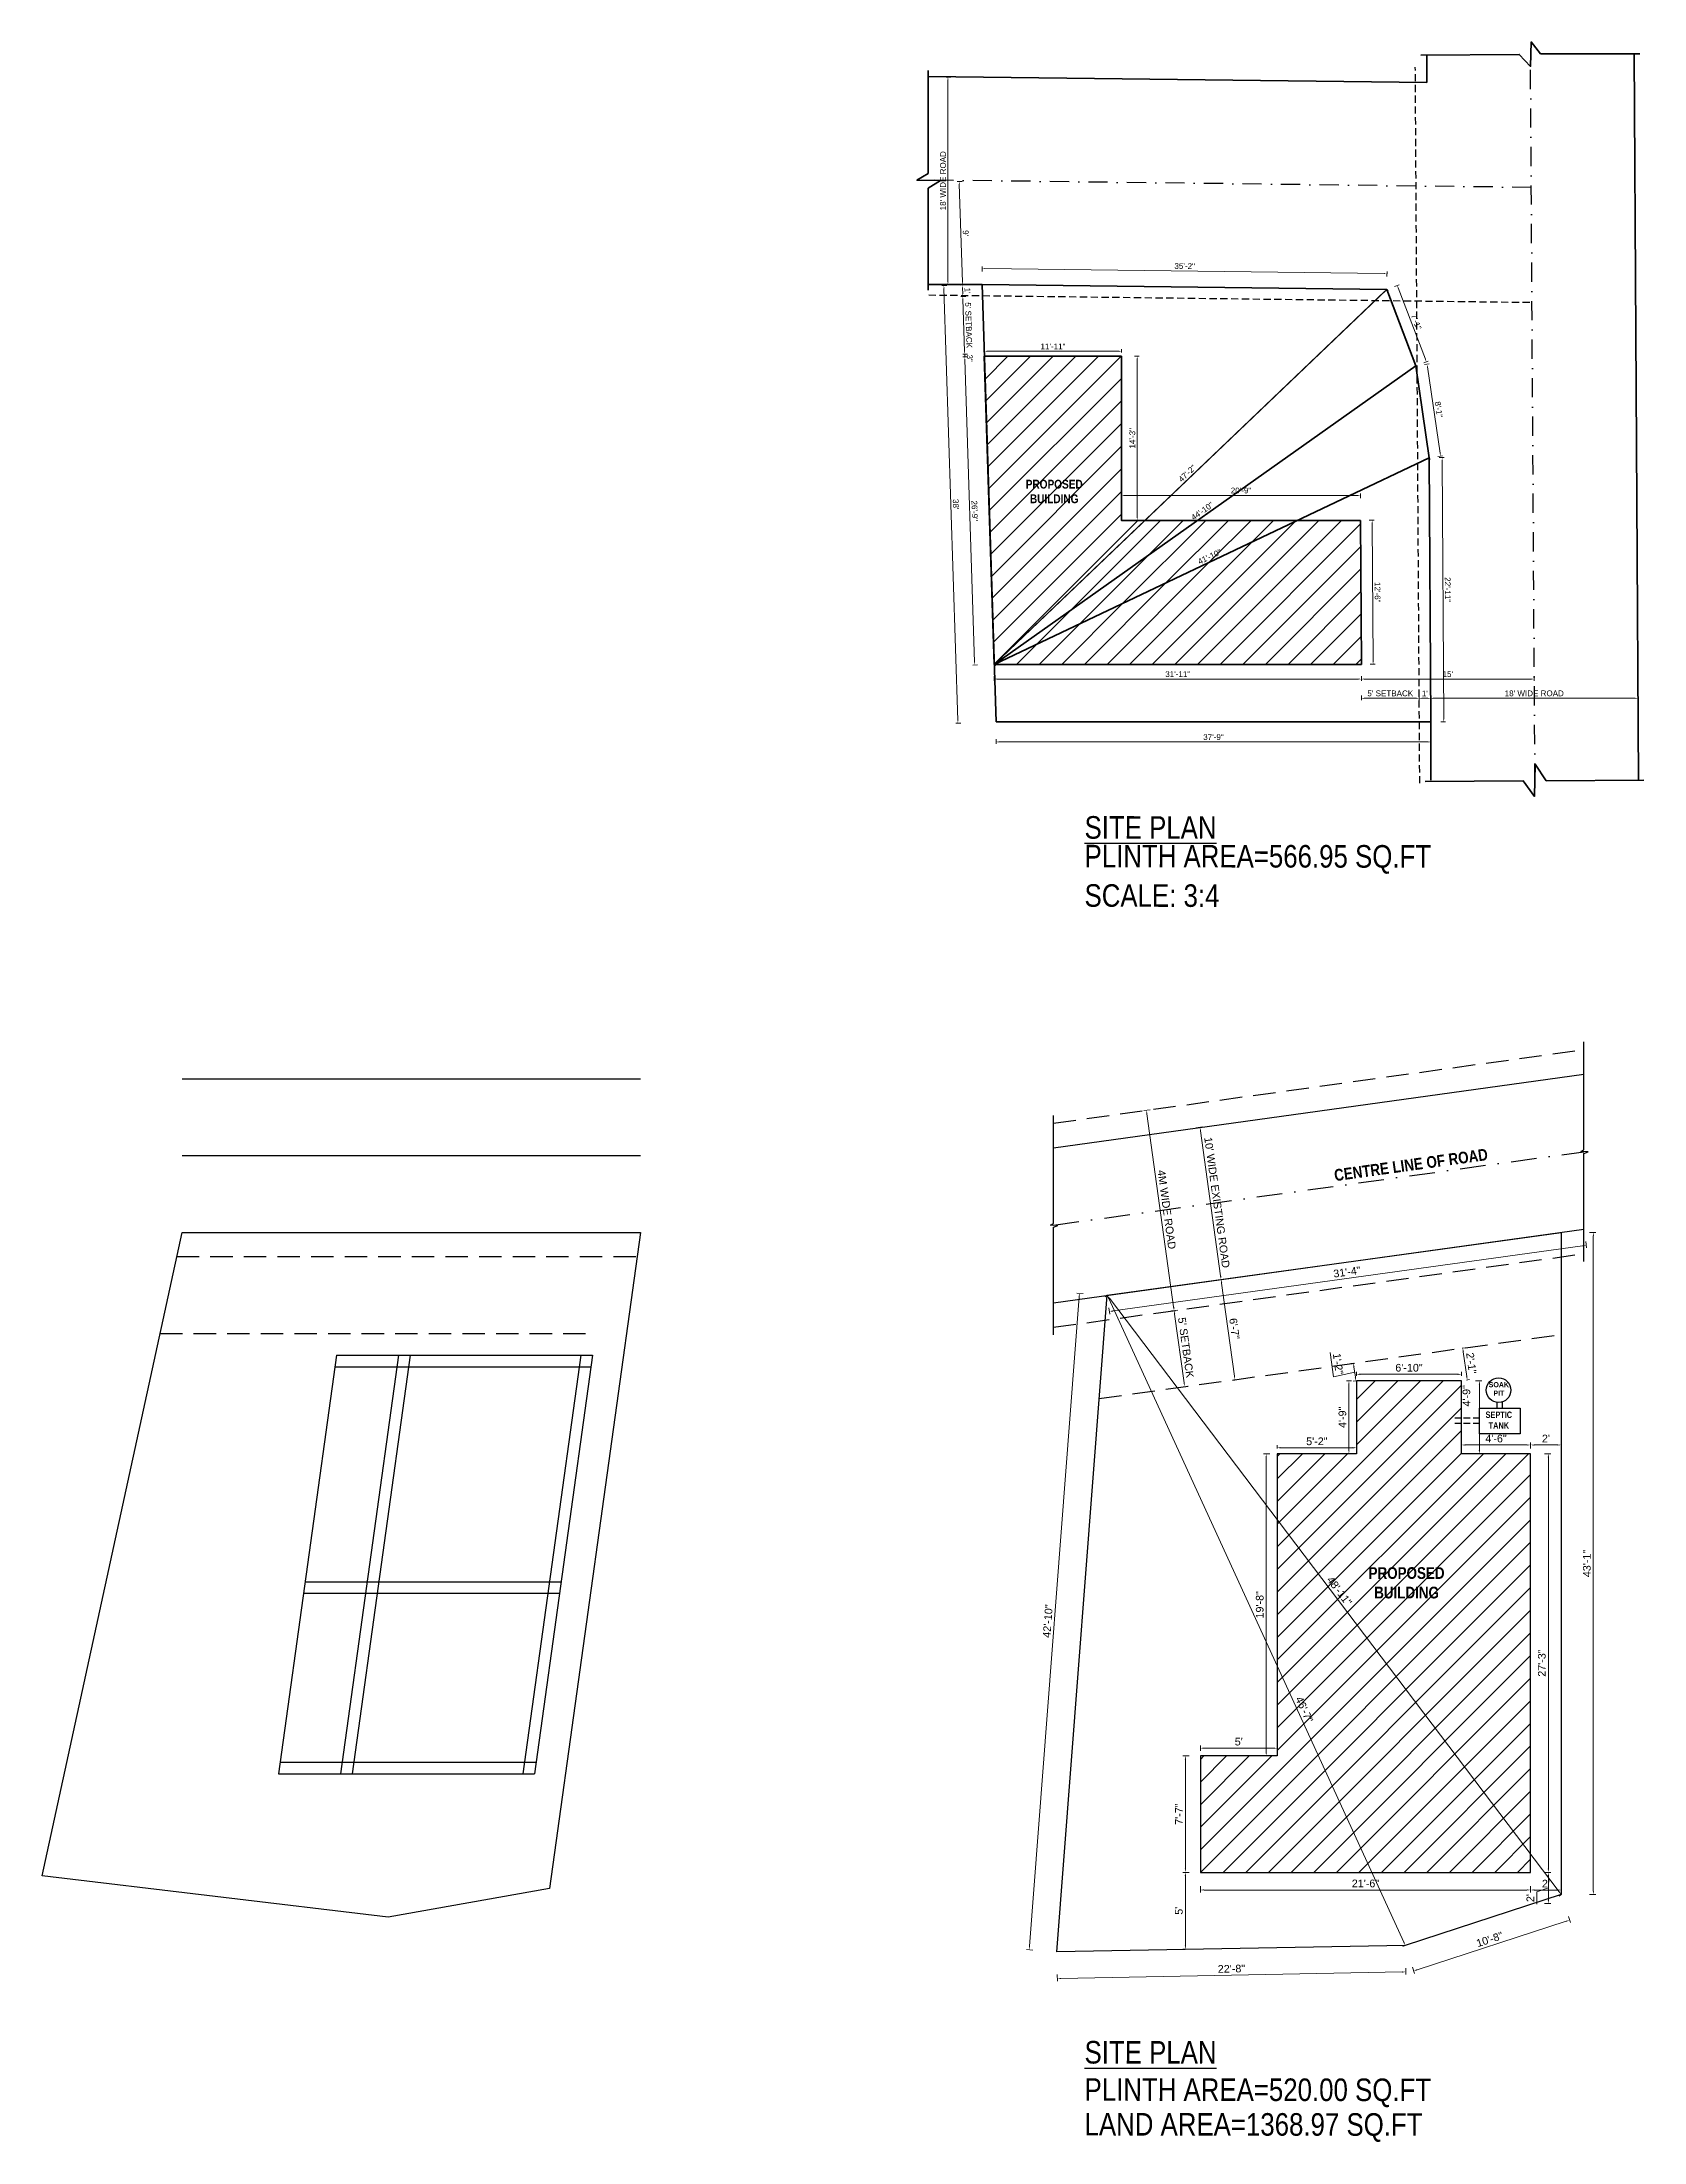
# Model space of a CAD drawing. Header units: inches. Extents: x 0 to 383786, y -45810 to 0.
# Drawn here: x 334384 to 335636, y -42640 to -41000 of the extents above; entities that cross this region are included whole.
import ezdxf

# ---------------------------------------------------------------- set-up
doc = ezdxf.new("R2010")
doc.units = ezdxf.units.IN
doc.header["$LTSCALE"] = 2
doc.header["$MEASUREMENT"] = 0
doc.header["$PDMODE"] = 34
for name, pattern in [('DASHDOT', [1, 0.5, -0.25, 0, -0.25]), ('DASHED2', [0.375, 0.25, -0.125]), ('HIDDEN', [0.375, 0.25, -0.125])]:
    doc.linetypes.add(name, pattern=pattern)
doc.layers.get('0').update_dxf_attribs({"linetype": 'CONTINUOUS'})
doc.layers.get('DEFPOINTS').update_dxf_attribs({"color": 141, "linetype": 'CONTINUOUS'})
for name, color, linetype, lineweight in [('door', 20, 'CONTINUOUS', 35), ('steps', 253, 'CONTINUOUS', 20), ('WALL - A', 1, 'CONTINUOUS', 40)]:
    doc.layers.add(name, color=color, linetype=linetype, lineweight=lineweight)
doc.layers.add('plan wall', color=7, linetype='CONTINUOUS')
doc.styles.add('Lettring Text', font='arial.ttf')
doc.styles.get("Standard").update_dxf_attribs({"font": 'ARIALN.TTF'})
doc.dimstyles.new('Copy of Standard', dxfattribs={"dimtxt": 6, "dimasz": 2.875, "dimexe": 2, "dimexo": 4, "dimgap": 2, "dimtad": 1, "dimdec": 0, "dimrnd": 1, "dimzin": 0, "dimdsep": 46, "dimlunit": 4, "dimtxsty": 'Lettring Text', "dimcen": 0.1, "dimclrd": 7, "dimclre": 7, "dimclrt": 7, "dimazin": 0, "dimtfac": 0.645, "dimtdec": 0, "dimtmove": 1, "dimatfit": 0, "dimfxl": 3, "dimfxlon": 1, "dimtfillclr": 256, "dimtolj": 1, "dimtzin": 0, "dimlwd": -1, "dimlwe": -1, "dimarcsym": 2})
pattern_1 = [(45, (-19399.674, 1239.334), (-8.83883476, 8.83883476), [])]

msp = doc.modelspace()

# ---------------------------------------------------------------- texts
at = {"layer": 'plan wall', "ltscale": 3, "attachment_point": 7, "rotation": 359.9411}
for s, insert, char_height in [('{\\LSITE PLAN}', (335198.4, -41622.4), 17.612), ('PLINTH AREA=566.95 SQ.FT', (335198.4, -41649.4), 17.612), ('SCALE: 3:4', (335198.4, -41675.6), 17.61), ('{\\LSITE PLAN}', (335198.4, -42579.3), 17.612), ('PLINTH AREA=520.00 SQ.FT', (335198.4, -42613), 17.612), ('LAND AREA=1368.97 SQ.FT', (335198.4, -42640.1), 17.612)]:
    msp.add_mtext(s, dxfattribs=dict(at, insert=insert, char_height=char_height))
at = {"layer": 'steps', "color": 7, "ltscale": 0.3, "insert": (335452.8, -41872.4), "char_height": 9.142, "width": 169.636, "attachment_point": 2, "rotation": 7.8953}
msp.add_mtext('{\\fTechnic|b1|i0|c2|p2;CENTRE LINE OF ROAD}', dxfattribs=at)
at = {"layer": 'steps', "color": 7, "ltscale": 0.3, "attachment_point": 2}
for s, width, insert, char_height in [('{\\fTechnic|b1|i0|c2|p2;SOAK PIT}', 12.407, (335522.1, -42046.7), 4), ('{\\fTechnic|b1|i0|c2|p2;SEPTIC TANK}', 31.497, (335522.1, -42069.7), 5)]:
    msp.add_mtext_dynamic_manual_height_columns(s, width=width, gutter_width=30, heights=[0], dxfattribs=dict(at, insert=insert, char_height=char_height))
at = {"layer": 'steps', "color": 7, "ltscale": 0.3, "insert": (335450, -42191.3), "char_height": 9.142, "width": 72.178, "attachment_point": 2}
msp.add_mtext('{\\fTechnic|b1|i0|c2|p2;PROPOSED BUILDING}', dxfattribs=at)

# ---------------------------------------------------------------- blocks, each defined once
blk = doc.blocks.new('*D422')
at = {"layer": 'DEFPOINTS', "color": 0, "ltscale": 0.5, "transparency": 16777216}
for p in [(354345.8, -42282.9), (354345.6, -42299.4), (354767.3, -42304.6)]:
    blk.add_point(p, dxfattribs=at)
at = {"layer": 'steps', "color": 7, "ltscale": 0.5, "transparency": 16777216}
for p, q in [((354345.7, -42285.9), (354345.8, -42280.9)), ((354764.6, -42288), (354348.6, -42283)), ((354767.4, -42291.1), (354767.5, -42286.1))]:
    blk.add_line(p, q, dxfattribs=at)
for points in [[(354348.6, -42282.5), (354348.6, -42283.4), (354345.8, -42282.9)], [(354764.6, -42287.6), (354764.6, -42288.5), (354767.5, -42288.1)]]:
    blk.add_solid(points, dxfattribs=at)
at = {"layer": 'steps', "color": 7, "ltscale": 0.5, "transparency": 16777216, "insert": (354556.7, -42280.4), "char_height": 6, "attachment_point": 5, "rotation": 359.2977, "style": 'Lettring Text'}
blk.add_mtext('\\A1;35\'-2"', dxfattribs=at)
blk = doc.blocks.new('*D423')
at = {"layer": 'DEFPOINTS', "color": 0, "ltscale": 0.5, "transparency": 16777216}
for p in [(354345.6, -42299.4), (354320.5, -42756.4), (354360.2, -42755.2)]:
    blk.add_point(p, dxfattribs=at)
at = {"layer": 'steps', "color": 7, "ltscale": 0.5, "transparency": 16777216}
for p, q in [((354308.9, -42300.6), (354303.9, -42300.7)), ((354306, -42303.5), (354320.4, -42753.6)), ((354323.5, -42756.3), (354318.5, -42756.5))]:
    blk.add_line(p, q, dxfattribs=at)
for points in [[(354306.5, -42303.5), (354305.5, -42303.6), (354305.9, -42300.7)], [(354320.9, -42753.6), (354320, -42753.6), (354320.5, -42756.4)]]:
    blk.add_solid(points, dxfattribs=at)
at = {"layer": 'steps', "color": 7, "ltscale": 0.5, "transparency": 16777216, "insert": (354318.3, -42528.4), "char_height": 6, "attachment_point": 5, "rotation": 271.8384, "style": 'Lettring Text'}
blk.add_mtext("\\A1;38'", dxfattribs=at)
blk = doc.blocks.new('*D424')
at = {"layer": 'DEFPOINTS', "color": 0, "ltscale": 0.5, "transparency": 16777216}
for p in [(354327.6, -42374.8), (354348, -42374.2), (354358.3, -42695.2)]:
    blk.add_point(p, dxfattribs=at)
at = {"layer": 'steps', "color": 7, "ltscale": 0.5, "transparency": 16777216}
for p, q in [((354330.6, -42374.7), (354325.6, -42374.9)), ((354337.9, -42692.9), (354327.7, -42377.7)), ((354340.9, -42695.7), (354336, -42695.9))]:
    blk.add_line(p, q, dxfattribs=at)
for points in [[(354328.2, -42377.7), (354327.3, -42377.7), (354327.6, -42374.8)], [(354338.3, -42692.9), (354337.4, -42693), (354337.9, -42695.8)]]:
    blk.add_solid(points, dxfattribs=at)
at = {"layer": 'steps', "color": 7, "ltscale": 0.5, "transparency": 16777216, "insert": (354337.9, -42535.2), "char_height": 6, "attachment_point": 5, "rotation": 271.8384, "style": 'Lettring Text'}
blk.add_mtext('\\A1;26\'-9"', dxfattribs=at)
blk = doc.blocks.new('*D425')
at = {"layer": 'DEFPOINTS', "color": 0, "ltscale": 0.5, "transparency": 16777216}
for p in [(354490.8, -42369), (354348.2, -42380.2), (354490.8, -42374.2)]:
    blk.add_point(p, dxfattribs=at)
at = {"layer": 'steps', "color": 7, "ltscale": 0.5, "transparency": 16777216}
for p, q in [((354348.2, -42372), (354348.2, -42367)), ((354351, -42369), (354488, -42369)), ((354490.8, -42370.2), (354490.8, -42367))]:
    blk.add_line(p, q, dxfattribs=at)
for points in [[(354351, -42368.5), (354351, -42369.5), (354348.2, -42369)], [(354488, -42368.5), (354488, -42369.5), (354490.8, -42369)]]:
    blk.add_solid(points, dxfattribs=at)
at = {"layer": 'steps', "color": 7, "ltscale": 0.5, "transparency": 16777216, "insert": (354419.5, -42364), "char_height": 6, "attachment_point": 5, "style": 'Lettring Text'}
blk.add_mtext('\\A1;11\'-11"', dxfattribs=at)
blk = doc.blocks.new('*D426')
at = {"layer": 'DEFPOINTS', "color": 0, "ltscale": 0.5, "transparency": 16777216}
for p in [(354490.8, -42374.2), (354507.3, -42374.2), (354490.8, -42545.2)]:
    blk.add_point(p, dxfattribs=at)
at = {"layer": 'steps', "color": 7, "ltscale": 0.5, "transparency": 16777216}
for p, q in [((354504.3, -42374.2), (354509.3, -42374.2)), ((354507.3, -42542.3), (354507.3, -42377)), ((354504.3, -42545.2), (354509.3, -42545.2))]:
    blk.add_line(p, q, dxfattribs=at)
for points in [[(354506.8, -42377), (354507.7, -42377), (354507.3, -42374.2)], [(354506.8, -42542.3), (354507.7, -42542.3), (354507.3, -42545.2)]]:
    blk.add_solid(points, dxfattribs=at)
at = {"layer": 'steps', "color": 7, "ltscale": 0.5, "transparency": 16777216, "insert": (354502.2, -42459.7), "char_height": 6, "attachment_point": 5, "rotation": 90, "style": 'Lettring Text'}
blk.add_mtext('\\A1;14\'-3"', dxfattribs=at)
blk = doc.blocks.new('*D427')
at = {"layer": 'DEFPOINTS', "color": 0, "ltscale": 0.5, "transparency": 16777216}
for p in [(354739.9, -42519.2), (354490.8, -42545.2), (354739.9, -42545.2)]:
    blk.add_point(p, dxfattribs=at)
at = {"layer": 'steps', "color": 7, "ltscale": 0.5, "transparency": 16777216}
for p, q in [((354490.8, -42522.2), (354490.8, -42517.2)), ((354493.7, -42519.2), (354737, -42519.2)), ((354739.9, -42522.2), (354739.9, -42517.2))]:
    blk.add_line(p, q, dxfattribs=at)
for points in [[(354493.7, -42518.7), (354493.7, -42519.7), (354490.8, -42519.2)], [(354737, -42518.7), (354737, -42519.7), (354739.9, -42519.2)]]:
    blk.add_solid(points, dxfattribs=at)
at = {"layer": 'steps', "color": 7, "ltscale": 0.5, "transparency": 16777216, "insert": (354615.4, -42514.1), "char_height": 6, "attachment_point": 5, "style": 'Lettring Text'}
blk.add_mtext('\\A1;20\'-9"', dxfattribs=at)
blk = doc.blocks.new('*D428')
at = {"layer": 'DEFPOINTS', "color": 0, "ltscale": 0.5, "transparency": 16777216}
for p in [(354739.9, -42545.2), (354752, -42545.1), (354740.8, -42695.2)]:
    blk.add_point(p, dxfattribs=at)
at = {"layer": 'steps', "color": 7, "ltscale": 0.5, "transparency": 16777216}
for p, q in [((354749, -42545.1), (354754, -42545.1)), ((354753, -42692.2), (354752.1, -42548)), ((354750, -42695.1), (354755, -42695.1))]:
    blk.add_line(p, q, dxfattribs=at)
for points in [[(354752.5, -42548), (354751.6, -42548), (354752, -42545.1)], [(354753.5, -42692.2), (354752.5, -42692.2), (354753, -42695.1)]]:
    blk.add_solid(points, dxfattribs=at)
at = {"layer": 'steps', "color": 7, "ltscale": 0.5, "transparency": 16777216, "insert": (354757.6, -42620.1), "char_height": 6, "attachment_point": 5, "rotation": 270.3669, "style": 'Lettring Text'}
blk.add_mtext('\\A1;12\'-6"', dxfattribs=at)
blk = doc.blocks.new('*D429')
at = {"layer": 'DEFPOINTS', "color": 0, "ltscale": 0.5, "transparency": 16777216}
for p in [(354358.3, -42695.2), (354740.8, -42695.2), (354740.8, -42710.5)]:
    blk.add_point(p, dxfattribs=at)
at = {"layer": 'steps', "color": 7, "ltscale": 0.5, "transparency": 16777216}
for p, q in [((354358.3, -42707.5), (354358.3, -42712.5)), ((354361.1, -42710.5), (354737.9, -42710.5)), ((354740.8, -42707.5), (354740.8, -42712.5))]:
    blk.add_line(p, q, dxfattribs=at)
for points in [[(354361.1, -42710), (354361.1, -42710.9), (354358.3, -42710.5)], [(354737.9, -42710), (354737.9, -42710.9), (354740.8, -42710.5)]]:
    blk.add_solid(points, dxfattribs=at)
at = {"layer": 'steps', "color": 7, "ltscale": 0.5, "transparency": 16777216, "insert": (354549.5, -42705.4), "char_height": 6, "attachment_point": 5, "style": 'Lettring Text'}
blk.add_mtext('\\A1;31\'-11"', dxfattribs=at)
blk = doc.blocks.new('*D406')
at = {"layer": 'DEFPOINTS', "color": 0, "ltscale": 0.5, "transparency": 16777216}
for p in [(354360.2, -42755.2), (354813.2, -42755.2), (354813.2, -42776)]:
    blk.add_point(p, dxfattribs=at)
at = {"layer": 'steps', "color": 7, "ltscale": 0.5, "transparency": 16777216}
for p, q in [((354360.2, -42773), (354360.2, -42778)), ((354363.1, -42776), (354810.3, -42776)), ((354813.2, -42773), (354813.2, -42778))]:
    blk.add_line(p, q, dxfattribs=at)
for points in [[(354363.1, -42775.5), (354363.1, -42776.5), (354360.2, -42776)], [(354810.3, -42775.5), (354810.3, -42776.5), (354813.2, -42776)]]:
    blk.add_solid(points, dxfattribs=at)
at = {"layer": 'steps', "color": 7, "ltscale": 0.5, "transparency": 16777216, "insert": (354586.7, -42771), "char_height": 6, "attachment_point": 5, "style": 'Lettring Text'}
blk.add_mtext('\\A1;37\'-9"', dxfattribs=at)
blk = doc.blocks.new('*D407')
at = {"layer": 'DEFPOINTS', "color": 0, "ltscale": 0.5, "transparency": 16777216}
for p in [(354767.3, -42304.6), (354778.1, -42300.4), (354797.6, -42384.1)]:
    blk.add_point(p, dxfattribs=at)
at = {"layer": 'steps', "color": 7, "ltscale": 0.5, "transparency": 16777216}
for p, q in [((354775.3, -42301.5), (354780, -42299.7)), ((354807.5, -42377.3), (354779.1, -42303.1)), ((354805.7, -42381.1), (354810.4, -42379.3))]:
    blk.add_line(p, q, dxfattribs=at)
for points in [[(354779.6, -42302.9), (354778.7, -42303.3), (354778.1, -42300.4)], [(354807.9, -42377.1), (354807, -42377.5), (354808.5, -42380)]]:
    blk.add_solid(points, dxfattribs=at)
at = {"layer": 'steps', "color": 7, "ltscale": 0.5, "transparency": 16777216, "insert": (354798, -42338.4), "char_height": 6, "attachment_point": 5, "rotation": 290.9023, "style": 'Lettring Text'}
blk.add_mtext('\\A1;7\'-1"', dxfattribs=at)
blk = doc.blocks.new('*D408')
at = {"layer": 'DEFPOINTS', "color": 0, "ltscale": 0.5, "transparency": 16777216}
for p in [(354797.6, -42384.1), (354809.4, -42382.4), (354811.5, -42479.9)]:
    blk.add_point(p, dxfattribs=at)
at = {"layer": 'steps', "color": 7, "ltscale": 0.5, "transparency": 16777216}
for p, q in [((354806.5, -42382.9), (354811.4, -42382.1)), ((354822.9, -42475.3), (354809.8, -42385.3)), ((354820.3, -42478.6), (354825.3, -42477.9))]:
    blk.add_line(p, q, dxfattribs=at)
for points in [[(354810.3, -42385.2), (354809.4, -42385.3), (354809.4, -42382.4)], [(354823.4, -42475.3), (354822.4, -42475.4), (354823.3, -42478.2)]]:
    blk.add_solid(points, dxfattribs=at)
at = {"layer": 'steps', "color": 7, "ltscale": 0.5, "transparency": 16777216, "insert": (354821.4, -42429.6), "char_height": 6, "attachment_point": 5, "rotation": 278.2354, "style": 'Lettring Text'}
blk.add_mtext('\\A1;8\'-1"', dxfattribs=at)
blk = doc.blocks.new('*D409')
at = {"layer": 'DEFPOINTS', "color": 0, "ltscale": 0.5, "transparency": 16777216}
for p in [(354811.5, -42479.9), (354824.9, -42479.8), (354813.2, -42755.2)]:
    blk.add_point(p, dxfattribs=at)
at = {"layer": 'steps', "color": 7, "ltscale": 0.5, "transparency": 16777216}
for p, q in [((354821.9, -42479.8), (354826.9, -42479.8)), ((354826.6, -42752.2), (354824.9, -42482.7)), ((354823.6, -42755.1), (354828.6, -42755.1))]:
    blk.add_line(p, q, dxfattribs=at)
for points in [[(354825.4, -42482.7), (354824.5, -42482.7), (354824.9, -42479.8)], [(354827.1, -42752.2), (354826.1, -42752.2), (354826.6, -42755.1)]]:
    blk.add_solid(points, dxfattribs=at)
at = {"layer": 'steps', "color": 7, "ltscale": 0.5, "transparency": 16777216, "insert": (354830.8, -42617.4), "char_height": 6, "attachment_point": 5, "rotation": 270.3528, "style": 'Lettring Text'}
blk.add_mtext('\\A1;22\'-11"', dxfattribs=at)
blk = doc.blocks.new('*D410')
at = {"layer": 'DEFPOINTS', "color": 0, "ltscale": 0.5, "transparency": 16777216}
for p in [(354740.8, -42695.2), (354920.8, -42694.1), (354920.8, -42710.5)]:
    blk.add_point(p, dxfattribs=at)
at = {"layer": 'steps', "color": 7, "ltscale": 0.5, "transparency": 16777216}
for p, q in [((354740.8, -42707.5), (354740.8, -42712.5)), ((354743.7, -42710.5), (354917.9, -42710.5)), ((354920.8, -42707.5), (354920.8, -42712.5))]:
    blk.add_line(p, q, dxfattribs=at)
for points in [[(354743.7, -42710), (354743.7, -42710.9), (354740.8, -42710.5)], [(354917.9, -42710), (354917.9, -42710.9), (354920.8, -42710.5)]]:
    blk.add_solid(points, dxfattribs=at)
at = {"layer": 'steps', "color": 7, "ltscale": 0.5, "transparency": 16777216, "insert": (354830.8, -42705.4), "char_height": 6, "attachment_point": 5, "style": 'Lettring Text'}
blk.add_mtext("\\A1;15'", dxfattribs=at)
blk = doc.blocks.new('*D411')
at = {"layer": 'DEFPOINTS', "color": 0, "ltscale": 0.5, "transparency": 16777216}
for p in [(354812.9, -42710), (355028.9, -42708.7), (355028.9, -42730.5)]:
    blk.add_point(p, dxfattribs=at)
at = {"layer": 'steps', "color": 7, "ltscale": 0.5, "transparency": 16777216}
for p, q in [((354812.9, -42727.5), (354812.9, -42732.5)), ((354815.8, -42730.5), (355026, -42730.5)), ((355028.9, -42727.5), (355028.9, -42732.5))]:
    blk.add_line(p, q, dxfattribs=at)
for points in [[(354815.8, -42730), (354815.8, -42731), (354812.9, -42730.5)], [(355026, -42730), (355026, -42731), (355028.9, -42730.5)]]:
    blk.add_solid(points, dxfattribs=at)
at = {"layer": 'steps', "color": 7, "ltscale": 0.5, "transparency": 16777216, "insert": (354920.9, -42725.4), "char_height": 6, "attachment_point": 5, "style": 'Lettring Text'}
blk.add_mtext("\\A1;18' WIDE ROAD", dxfattribs=at)
blk = doc.blocks.new('*D412')
at = {"layer": 'DEFPOINTS', "color": 0, "ltscale": 0.5, "transparency": 16777216}
for p in [(354740.8, -42695.2), (354800.9, -42710.5), (354740.8, -42730.5)]:
    blk.add_point(p, dxfattribs=at)
at = {"layer": 'steps', "color": 7, "ltscale": 0.5, "transparency": 16777216}
for p, q in [((354740.8, -42727.5), (354740.8, -42732.5)), ((354798, -42730.5), (354743.7, -42730.5)), ((354800.9, -42727.5), (354800.9, -42732.5))]:
    blk.add_line(p, q, dxfattribs=at)
for points in [[(354743.7, -42730), (354743.7, -42731), (354740.8, -42730.5)], [(354798, -42730), (354798, -42731), (354800.9, -42730.5)]]:
    blk.add_solid(points, dxfattribs=at)
at = {"layer": 'steps', "color": 7, "ltscale": 0.5, "transparency": 16777216, "insert": (354770.9, -42725.4), "char_height": 6, "attachment_point": 5, "style": 'Lettring Text'}
blk.add_mtext("\\A1;5' SETBACK", dxfattribs=at)
blk = doc.blocks.new('*D413')
at = {"layer": 'DEFPOINTS', "color": 0, "ltscale": 0.5, "transparency": 16777216}
for p in [(354800.9, -42710.5), (354812.9, -42730.5), (354812.9, -42730.5)]:
    blk.add_point(p, dxfattribs=at)
at = {"layer": 'steps', "color": 7, "ltscale": 0.5, "transparency": 16777216}
for p, q in [((354800.9, -42727.5), (354800.9, -42732.5)), ((354803.8, -42730.5), (354810, -42730.5)), ((354812.9, -42730.5), (354812.9, -42728.5))]:
    blk.add_line(p, q, dxfattribs=at)
for points in [[(354803.8, -42730), (354803.8, -42731), (354800.9, -42730.5)], [(354810, -42730), (354810, -42731), (354812.9, -42730.5)]]:
    blk.add_solid(points, dxfattribs=at)
at = {"layer": 'steps', "color": 7, "ltscale": 0.5, "transparency": 16777216, "insert": (354806.9, -42725.5), "char_height": 6, "attachment_point": 5, "style": 'Lettring Text'}
blk.add_mtext("\\A1;1'", dxfattribs=at)
blk = doc.blocks.new('*D414')
at = {"layer": 'DEFPOINTS', "color": 0, "ltscale": 0.5, "transparency": 16777216}
for p in [(354310.1, -42083.4), (354348.2, -42083.4), (354345.6, -42299.4)]:
    blk.add_point(p, dxfattribs=at)
at = {"layer": 'steps', "color": 7, "ltscale": 0.5, "transparency": 16777216}
for p, q in [((354313.1, -42083.4), (354308.1, -42083.4)), ((354310.1, -42296.5), (354310.1, -42086.3)), ((354313.1, -42299.4), (354308.1, -42299.4))]:
    blk.add_line(p, q, dxfattribs=at)
for points in [[(354309.6, -42086.3), (354310.6, -42086.3), (354310.1, -42083.4)], [(354309.6, -42296.5), (354310.6, -42296.5), (354310.1, -42299.4)]]:
    blk.add_solid(points, dxfattribs=at)
at = {"layer": 'steps', "color": 7, "ltscale": 0.5, "transparency": 16777216, "insert": (354305, -42191.4), "char_height": 6, "attachment_point": 5, "rotation": 90, "style": 'Lettring Text'}
blk.add_mtext("\\A1;18' WIDE ROAD", dxfattribs=at)
blk = doc.blocks.new('*D415')
at = {"layer": 'DEFPOINTS', "color": 0, "ltscale": 0.5, "transparency": 16777216}
for p in [(354325.6, -42312.1), (354345.9, -42311.4), (354347.9, -42371.4)]:
    blk.add_point(p, dxfattribs=at)
at = {"layer": 'steps', "color": 7, "ltscale": 0.5, "transparency": 16777216}
for p, q in [((354328.6, -42312), (354323.6, -42312.1)), ((354327.5, -42369.2), (354325.7, -42314.9)), ((354330.6, -42372), (354325.6, -42372.2))]:
    blk.add_line(p, q, dxfattribs=at)
for points in [[(354326.2, -42314.9), (354325.2, -42314.9), (354325.6, -42312.1)], [(354327.9, -42369.2), (354327, -42369.2), (354327.6, -42372.1)]]:
    blk.add_solid(points, dxfattribs=at)
at = {"layer": 'steps', "color": 7, "ltscale": 0.5, "transparency": 16777216, "insert": (354331.7, -42341.9), "char_height": 6, "attachment_point": 5, "rotation": 271.8384, "style": 'Lettring Text'}
blk.add_mtext("\\A1;5' SETBACK", dxfattribs=at)
blk = doc.blocks.new('*D416')
at = {"layer": 'DEFPOINTS', "color": 0, "ltscale": 0.5, "transparency": 16777216}
for p in [(354325.2, -42300.1), (354345.6, -42299.4), (354345.9, -42311.4)]:
    blk.add_point(p, dxfattribs=at)
at = {"layer": 'steps', "color": 7, "ltscale": 0.5, "transparency": 16777216}
for p, q in [((354328.2, -42300), (354323.2, -42300.1)), ((354325.5, -42309.2), (354325.3, -42302.9)), ((354328.6, -42312), (354323.6, -42312.1))]:
    blk.add_line(p, q, dxfattribs=at)
for points in [[(354325.8, -42302.9), (354324.9, -42302.9), (354325.2, -42300.1)], [(354326, -42309.2), (354325.1, -42309.2), (354325.6, -42312.1)]]:
    blk.add_solid(points, dxfattribs=at)
at = {"layer": 'steps', "color": 7, "ltscale": 0.5, "transparency": 16777216, "insert": (354330.4, -42305.9), "char_height": 6, "attachment_point": 5, "rotation": 271.8384, "style": 'Lettring Text'}
blk.add_mtext("\\A1;1'", dxfattribs=at)
blk = doc.blocks.new('*D417')
at = {"layer": 'DEFPOINTS', "color": 0, "ltscale": 0.5, "transparency": 16777216}
for p in [(354327.6, -42372.1), (354347.9, -42371.4), (354348, -42374.2)]:
    blk.add_point(p, dxfattribs=at)
at = {"layer": 'steps', "color": 7, "ltscale": 0.5, "transparency": 16777216}
for p, q in [((354327.5, -42369.2), (354327.4, -42366.3)), ((354330.6, -42372), (354325.6, -42372.2)), ((354330.6, -42374.7), (354325.6, -42374.9)), ((354327.6, -42374.8), (354327.6, -42372.1)), ((354327.7, -42377.7), (354327.8, -42380.6))]:
    blk.add_line(p, q, dxfattribs=at)
for points in [[(354327.9, -42369.2), (354327, -42369.2), (354327.6, -42372.1)], [(354328.2, -42377.7), (354327.3, -42377.7), (354327.6, -42374.8)]]:
    blk.add_solid(points, dxfattribs=at)
at = {"layer": 'steps', "color": 7, "ltscale": 0.5, "transparency": 16777216, "insert": (354332.8, -42376.3), "char_height": 6, "attachment_point": 5, "rotation": 271.8384, "style": 'Lettring Text'}
blk.add_mtext('\\A1;3"', dxfattribs=at)
blk = doc.blocks.new('*D418')
at = {"layer": 'DEFPOINTS', "color": 0, "ltscale": 0.5, "transparency": 16777216}
for p in [(354321.8, -42192.2), (354346.9, -42191.4), (354345.6, -42299.4)]:
    blk.add_point(p, dxfattribs=at)
at = {"layer": 'steps', "color": 7, "ltscale": 0.5, "transparency": 16777216}
for p, q in [((354324.8, -42192.1), (354319.8, -42192.3)), ((354325.2, -42297.2), (354321.9, -42195.1)), ((354328.2, -42300), (354323.2, -42300.1))]:
    blk.add_line(p, q, dxfattribs=at)
for points in [[(354322.4, -42195.1), (354321.4, -42195.1), (354321.8, -42192.2)], [(354325.6, -42297.2), (354324.7, -42297.2), (354325.2, -42300.1)]]:
    blk.add_solid(points, dxfattribs=at)
at = {"layer": 'steps', "color": 7, "ltscale": 0.5, "transparency": 16777216, "insert": (354328.6, -42246), "char_height": 6, "attachment_point": 5, "rotation": 271.8384, "style": 'Lettring Text'}
blk.add_mtext("\\A1;9'", dxfattribs=at)
blk = doc.blocks.new('*D419')
at = {"layer": 'DEFPOINTS', "color": 0, "ltscale": 0.5, "transparency": 16777216}
for p in [(354767.3, -42304.6), (354767.3, -42304.6), (354358.3, -42695.2)]:
    blk.add_point(p, dxfattribs=at)
at = {"layer": 'steps', "color": 7, "ltscale": 0.5, "transparency": 16777216}
for p, q in [((354767.3, -42304.6), (354768.6, -42306)), ((354360.3, -42693.2), (354765.2, -42306.6)), ((354358.3, -42695.2), (354359.6, -42696.6))]:
    blk.add_line(p, q, dxfattribs=at)
for points in [[(354764.8, -42306.2), (354765.5, -42306.9), (354767.3, -42304.6)], [(354360, -42692.8), (354360.7, -42693.5), (354358.3, -42695.2)]]:
    blk.add_solid(points, dxfattribs=at)
at = {"layer": 'steps', "color": 7, "ltscale": 0.5, "transparency": 16777216, "insert": (354559.3, -42496.2), "char_height": 6, "attachment_point": 5, "rotation": 43.6825, "style": 'Lettring Text'}
blk.add_mtext('\\A1;47\'-2"', dxfattribs=at)
blk = doc.blocks.new('*D420')
at = {"layer": 'DEFPOINTS', "color": 0, "ltscale": 0.5, "transparency": 16777216}
for p in [(354797.6, -42384.1), (354797.6, -42384.1), (354358.3, -42695.2)]:
    blk.add_point(p, dxfattribs=at)
at = {"layer": 'steps', "color": 7, "ltscale": 0.5, "transparency": 16777216}
for p, q in [((354360.6, -42693.5), (354795.3, -42385.8)), ((354797.6, -42384.1), (354798.8, -42385.8)), ((354358.3, -42695.2), (354359.4, -42696.8))]:
    blk.add_line(p, q, dxfattribs=at)
for points in [[(354795, -42385.4), (354795.6, -42386.2), (354797.6, -42384.1)], [(354360.3, -42693.1), (354360.9, -42693.9), (354358.3, -42695.2)]]:
    blk.add_solid(points, dxfattribs=at)
at = {"layer": 'steps', "color": 7, "ltscale": 0.5, "transparency": 16777216, "insert": (354575, -42535.5), "char_height": 6, "attachment_point": 5, "rotation": 35.2947, "style": 'Lettring Text'}
blk.add_mtext('\\A1;44\'-10"', dxfattribs=at)
blk = doc.blocks.new('*D421')
at = {"layer": 'DEFPOINTS', "color": 0, "ltscale": 0.5, "transparency": 16777216}
for p in [(354811.5, -42479.9), (354811.5, -42479.9), (354358.3, -42695.2)]:
    blk.add_point(p, dxfattribs=at)
at = {"layer": 'steps', "color": 7, "ltscale": 0.5, "transparency": 16777216}
for p, q in [((354811.5, -42479.9), (354812.4, -42481.7)), ((354360.9, -42693.9), (354808.9, -42481.1)), ((354358.3, -42695.2), (354359.1, -42697))]:
    blk.add_line(p, q, dxfattribs=at)
for points in [[(354808.7, -42480.7), (354809.1, -42481.6), (354811.5, -42479.9)], [(354360.7, -42693.5), (354361.1, -42694.4), (354358.3, -42695.2)]]:
    blk.add_solid(points, dxfattribs=at)
at = {"layer": 'steps', "color": 7, "ltscale": 0.5, "transparency": 16777216, "insert": (354582.7, -42583), "char_height": 6, "attachment_point": 5, "rotation": 25.4071, "style": 'Lettring Text'}
blk.add_mtext('\\A1;41\'-10"', dxfattribs=at)
blk = doc.blocks.new('*D867')
at = {"layer": 'DEFPOINTS', "color": 0, "ltscale": 0.5, "transparency": 16777216}
for p in [(335288.6, -41847.7), (335199.6, -41860), (335216.1, -41978.9)]:
    blk.add_point(p, dxfattribs=at)
at = {"layer": 'steps', "color": 7, "ltscale": 0.5, "transparency": 16777216}
for p, q in [((335285.6, -41848.1), (335290.6, -41847.4)), ((335304.7, -41963.7), (335289, -41850.5)), ((335302.1, -41967), (335307.1, -41966.3))]:
    blk.add_line(p, q, dxfattribs=at)
for points in [[(335289.5, -41850.5), (335288.5, -41850.6), (335288.6, -41847.7)], [(335305.2, -41963.7), (335304.2, -41963.8), (335305.1, -41966.6)]]:
    blk.add_solid(points, dxfattribs=at)
at = {"layer": 'steps', "color": 7, "ltscale": 0.5, "transparency": 16777216, "insert": (335301.9, -41906.4), "char_height": 6, "attachment_point": 5, "rotation": 277.8953, "style": 'Lettring Text'}
blk.add_mtext("\\A1;10' WIDE EXISTING ROAD", dxfattribs=at)
blk = doc.blocks.new('*D868')
at = {"layer": 'DEFPOINTS', "color": 0, "ltscale": 0.5, "transparency": 16777216}
for p in [(335246.7, -41834.3), (335286, -41828.9), (335307.7, -41985.4)]:
    blk.add_point(p, dxfattribs=at)
at = {"layer": 'steps', "color": 7, "ltscale": 0.5, "transparency": 16777216}
for p, q in [((335249.7, -41833.9), (335244.7, -41834.6)), ((335268, -41988), (335247.1, -41837.2)), ((335271.4, -41990.4), (335266.4, -41991.1))]:
    blk.add_line(p, q, dxfattribs=at)
for points in [[(335247.6, -41837.1), (335246.6, -41837.2), (335246.7, -41834.3)], [(335268.5, -41987.9), (335267.5, -41988.1), (335268.4, -41990.8)]]:
    blk.add_solid(points, dxfattribs=at)
at = {"layer": 'steps', "color": 7, "ltscale": 0.5, "transparency": 16777216, "insert": (335262.6, -41911.9), "char_height": 6, "attachment_point": 5, "rotation": 277.8953, "style": 'Lettring Text'}
blk.add_mtext('\\A1;4M WIDE ROAD', dxfattribs=at)
blk = doc.blocks.new('*D869')
at = {"layer": 'DEFPOINTS', "color": 0, "ltscale": 0.5, "transparency": 16777216}
for p in [(335307.7, -41985.4), (335275.6, -42050.4), (335276.7, -42050.3)]:
    blk.add_point(p, dxfattribs=at)
at = {"layer": 'steps', "color": 7, "ltscale": 0.5, "transparency": 16777216}
for p, q in [((335271.4, -41990.4), (335266.4, -41991.1)), ((335268.8, -41993.7), (335276.3, -42047.4)), ((335276.7, -42050.3), (335278.6, -42050))]:
    blk.add_line(p, q, dxfattribs=at)
for points in [[(335269.3, -41993.6), (335268.3, -41993.7), (335268.4, -41990.8)], [(335276.7, -42047.4), (335275.8, -42047.5), (335276.7, -42050.3)]]:
    blk.add_solid(points, dxfattribs=at)
at = {"layer": 'steps', "color": 7, "ltscale": 0.5, "transparency": 16777216, "insert": (335277.6, -42019.8), "char_height": 6, "attachment_point": 5, "rotation": 277.8953, "style": 'Lettring Text'}
blk.add_mtext("\\A1;5' SETBACK", dxfattribs=at)
blk = doc.blocks.new('*D870')
at = {"layer": 'DEFPOINTS', "color": 0, "ltscale": 0.5, "transparency": 16777216}
for p in [(335216.1, -41978.9), (335316, -42044.8), (335316.2, -42044.8)]:
    blk.add_point(p, dxfattribs=at)
at = {"layer": 'steps', "color": 7, "ltscale": 0.5, "transparency": 16777216}
for p, q in [((335302.1, -41967), (335307.1, -41966.3)), ((335305.5, -41969.4), (335315.6, -42042)), ((335316, -42044.8), (335314, -42045.1))]:
    blk.add_line(p, q, dxfattribs=at)
for points in [[(335306, -41969.3), (335305, -41969.5), (335305.1, -41966.6)], [(335316, -42041.9), (335315.1, -42042), (335316, -42044.8)]]:
    blk.add_solid(points, dxfattribs=at)
at = {"layer": 'steps', "color": 7, "ltscale": 0.5, "transparency": 16777216, "insert": (335315.5, -42005), "char_height": 6, "attachment_point": 5, "rotation": 277.8953, "style": 'Lettring Text'}
blk.add_mtext('\\A1;6\'-7"', dxfattribs=at)
blk = doc.blocks.new('*D871')
at = {"layer": 'DEFPOINTS', "color": 0, "ltscale": 0.5, "transparency": 16777216}
for p in [(335410.9, -42040.6), (335410.9, -42045.7), (335492.9, -42045.7)]:
    blk.add_point(p, dxfattribs=at)
at = {"layer": 'steps', "color": 7, "ltscale": 0.5, "transparency": 16777216}
for p, q in [((335410.9, -42041.7), (335410.9, -42038.6)), ((335490, -42040.6), (335413.8, -42040.6)), ((335492.9, -42041.7), (335492.9, -42038.6))]:
    blk.add_line(p, q, dxfattribs=at)
for points in [[(335413.8, -42040.1), (335413.8, -42041.1), (335410.9, -42040.6)], [(335490, -42040.1), (335490, -42041.1), (335492.9, -42040.6)]]:
    blk.add_solid(points, dxfattribs=at)
at = {"layer": 'steps', "color": 7, "ltscale": 0.5, "transparency": 16777216, "insert": (335451.9, -42035.5), "char_height": 6, "attachment_point": 5, "style": 'Lettring Text'}
blk.add_mtext('\\A1;6\'-10"', dxfattribs=at)
blk = doc.blocks.new('*D872')
at = {"layer": 'DEFPOINTS', "color": 0, "ltscale": 0.5, "transparency": 16777216}
for p in [(335410.9, -42045.7), (335405, -42102.7), (335410.9, -42102.7)]:
    blk.add_point(p, dxfattribs=at)
at = {"layer": 'steps', "color": 7, "ltscale": 0.5, "transparency": 16777216}
for p, q in [((335406.9, -42045.7), (335403, -42045.7)), ((335405, -42048.5), (335405, -42099.8)), ((335406.9, -42102.7), (335403, -42102.7))]:
    blk.add_line(p, q, dxfattribs=at)
for points in [[(335404.5, -42048.5), (335405.4, -42048.5), (335405, -42045.7)], [(335404.5, -42099.8), (335405.4, -42099.8), (335405, -42102.7)]]:
    blk.add_solid(points, dxfattribs=at)
at = {"layer": 'steps', "color": 7, "ltscale": 0.5, "transparency": 16777216, "insert": (335399.9, -42074.2), "char_height": 6, "attachment_point": 5, "rotation": 90, "style": 'Lettring Text'}
blk.add_mtext('\\A1;4\'-9"', dxfattribs=at)
blk = doc.blocks.new('*D873')
at = {"layer": 'DEFPOINTS', "color": 0, "ltscale": 0.5, "transparency": 16777216}
for p in [(335348.9, -42098), (335348.9, -42102.7), (335410.9, -42102.7)]:
    blk.add_point(p, dxfattribs=at)
at = {"layer": 'steps', "color": 7, "ltscale": 0.5, "transparency": 16777216}
for p, q in [((335348.9, -42098.7), (335348.9, -42096)), ((335410.9, -42098.7), (335410.9, -42096)), ((335408, -42098), (335351.8, -42098))]:
    blk.add_line(p, q, dxfattribs=at)
for points in [[(335351.8, -42097.5), (335351.8, -42098.5), (335348.9, -42098)], [(335408, -42097.5), (335408, -42098.5), (335410.9, -42098)]]:
    blk.add_solid(points, dxfattribs=at)
at = {"layer": 'steps', "color": 7, "ltscale": 0.5, "transparency": 16777216, "insert": (335379.9, -42093), "char_height": 6, "attachment_point": 5, "style": 'Lettring Text'}
blk.add_mtext('\\A1;5\'-2"', dxfattribs=at)
blk = doc.blocks.new('*D874')
at = {"layer": 'DEFPOINTS', "color": 0, "ltscale": 0.5, "transparency": 16777216}
for p in [(335348.9, -42102.7), (335340.3, -42338.7), (335348.9, -42338.7)]:
    blk.add_point(p, dxfattribs=at)
at = {"layer": 'steps', "color": 7, "ltscale": 0.5, "transparency": 16777216}
for p, q in [((335343.3, -42102.7), (335338.3, -42102.7)), ((335340.3, -42105.5), (335340.3, -42335.8)), ((335343.3, -42338.7), (335338.3, -42338.7))]:
    blk.add_line(p, q, dxfattribs=at)
for points in [[(335339.9, -42105.5), (335340.8, -42105.5), (335340.3, -42102.7)], [(335339.9, -42335.8), (335340.8, -42335.8), (335340.3, -42338.7)]]:
    blk.add_solid(points, dxfattribs=at)
at = {"layer": 'steps', "color": 7, "ltscale": 0.5, "transparency": 16777216, "insert": (335335.3, -42220.7), "char_height": 6, "attachment_point": 5, "rotation": 90, "style": 'Lettring Text'}
blk.add_mtext('\\A1;19\'-8"', dxfattribs=at)
blk = doc.blocks.new('*D875')
at = {"layer": 'DEFPOINTS', "color": 0, "ltscale": 0.5, "transparency": 16777216}
for p in [(335288.9, -42332.7), (335288.9, -42338.7), (335348.9, -42338.7)]:
    blk.add_point(p, dxfattribs=at)
at = {"layer": 'steps', "color": 7, "ltscale": 0.5, "transparency": 16777216}
for p, q in [((335288.9, -42334.7), (335288.9, -42330.7)), ((335346, -42332.7), (335291.8, -42332.7)), ((335348.9, -42334.7), (335348.9, -42330.7))]:
    blk.add_line(p, q, dxfattribs=at)
for points in [[(335291.8, -42332.2), (335291.8, -42333.2), (335288.9, -42332.7)], [(335346, -42332.2), (335346, -42333.2), (335348.9, -42332.7)]]:
    blk.add_solid(points, dxfattribs=at)
at = {"layer": 'steps', "color": 7, "ltscale": 0.5, "transparency": 16777216, "insert": (335318.9, -42327.6), "char_height": 6, "attachment_point": 5, "style": 'Lettring Text'}
blk.add_mtext("\\A1;5'", dxfattribs=at)
blk = doc.blocks.new('*D876')
at = {"layer": 'DEFPOINTS', "color": 0, "ltscale": 0.5, "transparency": 16777216}
for p in [(335288.9, -42338.7), (335277.2, -42429.7), (335288.9, -42429.7)]:
    blk.add_point(p, dxfattribs=at)
at = {"layer": 'steps', "color": 7, "ltscale": 0.5, "transparency": 16777216}
for p, q in [((335280.2, -42338.7), (335275.2, -42338.7)), ((335277.2, -42341.5), (335277.2, -42426.8)), ((335280.2, -42429.7), (335275.2, -42429.7))]:
    blk.add_line(p, q, dxfattribs=at)
for points in [[(335276.7, -42341.5), (335277.7, -42341.5), (335277.2, -42338.7)], [(335276.7, -42426.8), (335277.7, -42426.8), (335277.2, -42429.7)]]:
    blk.add_solid(points, dxfattribs=at)
at = {"layer": 'steps', "color": 7, "ltscale": 0.5, "transparency": 16777216, "insert": (335272.2, -42384.2), "char_height": 6, "attachment_point": 5, "rotation": 90, "style": 'Lettring Text'}
blk.add_mtext('\\A1;7\'-7"', dxfattribs=at)
blk = doc.blocks.new('*D877')
at = {"layer": 'DEFPOINTS', "color": 0, "ltscale": 0.5, "transparency": 16777216}
for p in [(335288.9, -42429.7), (335546.9, -42429.7), (335546.9, -42443.5)]:
    blk.add_point(p, dxfattribs=at)
at = {"layer": 'steps', "color": 7, "ltscale": 0.5, "transparency": 16777216}
for p, q in [((335288.9, -42440.5), (335288.9, -42445.5)), ((335546.9, -42440.5), (335546.9, -42445.5)), ((335291.8, -42443.5), (335544, -42443.5))]:
    blk.add_line(p, q, dxfattribs=at)
for points in [[(335291.8, -42443), (335291.8, -42443.9), (335288.9, -42443.5)], [(335544, -42443), (335544, -42443.9), (335546.9, -42443.5)]]:
    blk.add_solid(points, dxfattribs=at)
at = {"layer": 'steps', "color": 7, "ltscale": 0.5, "transparency": 16777216, "insert": (335417.9, -42438.4), "char_height": 6, "attachment_point": 5, "style": 'Lettring Text'}
blk.add_mtext('\\A1;21\'-6"', dxfattribs=at)
blk = doc.blocks.new('*D878')
at = {"layer": 'DEFPOINTS', "color": 0, "ltscale": 0.5, "transparency": 16777216}
for p in [(335546.9, -42102.7), (335560.8, -42102.7), (335546.9, -42429.7)]:
    blk.add_point(p, dxfattribs=at)
at = {"layer": 'steps', "color": 7, "ltscale": 0.5, "transparency": 16777216}
for p, q in [((335557.8, -42102.7), (335562.8, -42102.7)), ((335560.8, -42426.8), (335560.8, -42105.5)), ((335557.8, -42429.7), (335562.8, -42429.7))]:
    blk.add_line(p, q, dxfattribs=at)
for points in [[(335560.3, -42105.5), (335561.3, -42105.5), (335560.8, -42102.7)], [(335560.3, -42426.8), (335561.3, -42426.8), (335560.8, -42429.7)]]:
    blk.add_solid(points, dxfattribs=at)
at = {"layer": 'steps', "color": 7, "ltscale": 0.5, "transparency": 16777216, "insert": (335555.7, -42266.2), "char_height": 6, "attachment_point": 5, "rotation": 90, "style": 'Lettring Text'}
blk.add_mtext('\\A1;27\'-3"', dxfattribs=at)
blk = doc.blocks.new('*D879')
at = {"layer": 'DEFPOINTS', "color": 0, "ltscale": 0.5, "transparency": 16777216}
for p in [(335492.9, -42045.7), (335506.9, -42045.7), (335492.9, -42102.7)]:
    blk.add_point(p, dxfattribs=at)
at = {"layer": 'steps', "color": 7, "ltscale": 0.5, "transparency": 16777216}
for p, q in [((335503.9, -42045.7), (335508.9, -42045.7)), ((335506.9, -42099.8), (335506.9, -42048.5)), ((335503.9, -42102.7), (335508.9, -42102.7))]:
    blk.add_line(p, q, dxfattribs=at)
for points in [[(335506.4, -42048.5), (335507.4, -42048.5), (335506.9, -42045.7)], [(335506.4, -42099.8), (335507.4, -42099.8), (335506.9, -42102.7)]]:
    blk.add_solid(points, dxfattribs=at)
at = {"layer": 'steps', "color": 7, "ltscale": 0.5, "transparency": 16777216, "insert": (335496.8, -42057.4), "char_height": 6, "attachment_point": 5, "rotation": 90, "style": 'Lettring Text'}
blk.add_mtext('\\A1;4\'-9"', dxfattribs=at)
blk = doc.blocks.new('*D880')
at = {"layer": 'DEFPOINTS', "color": 0, "ltscale": 0.5, "transparency": 16777216}
for p in [(335492.9, -42095.8), (335492.9, -42102.7), (335546.9, -42102.7)]:
    blk.add_point(p, dxfattribs=at)
at = {"layer": 'steps', "color": 7, "ltscale": 0.5, "transparency": 16777216}
for p, q in [((335492.9, -42098.7), (335492.9, -42093.8)), ((335544, -42095.8), (335495.8, -42095.8)), ((335546.9, -42098.7), (335546.9, -42093.8))]:
    blk.add_line(p, q, dxfattribs=at)
for points in [[(335495.8, -42095.4), (335495.8, -42096.3), (335492.9, -42095.8)], [(335544, -42095.4), (335544, -42096.3), (335546.9, -42095.8)]]:
    blk.add_solid(points, dxfattribs=at)
at = {"layer": 'steps', "color": 7, "ltscale": 0.5, "transparency": 16777216, "insert": (335519.9, -42090.8), "char_height": 6, "attachment_point": 5, "style": 'Lettring Text'}
blk.add_mtext('\\A1;4\'-6"', dxfattribs=at)
blk = doc.blocks.new('*D881')
at = {"layer": 'DEFPOINTS', "color": 0, "ltscale": 0.5, "transparency": 16777216}
for p in [(335408.5, -42032), (335409, -42031.9), (335410.9, -42045.7)]:
    blk.add_point(p, dxfattribs=at)
at = {"layer": 'steps', "color": 7, "ltscale": 0.5, "transparency": 16777216}
for p, q in [((335392.8, -42042.7), (335390.2, -42023.5)), ((335409.5, -42038.9), (335392.8, -42042.7)), ((335408.5, -42032), (335406.5, -42032.3)), ((335410.4, -42045.7), (335408.4, -42046)), ((335410, -42042.9), (335408.9, -42034.8))]:
    blk.add_line(p, q, dxfattribs=at)
for points in [[(335409.4, -42034.8), (335408.4, -42034.9), (335408.5, -42032)], [(335410.5, -42042.8), (335409.5, -42043), (335410.4, -42045.7)]]:
    blk.add_solid(points, dxfattribs=at)
at = {"layer": 'steps', "color": 7, "ltscale": 0.5, "transparency": 16777216, "insert": (335396.5, -42032.4), "char_height": 6, "attachment_point": 5, "rotation": 277.8953, "style": 'Lettring Text'}
blk.add_mtext('\\A1;1\'-2"', dxfattribs=at)
blk = doc.blocks.new('*D882')
at = {"layer": 'DEFPOINTS', "color": 0, "ltscale": 0.5, "transparency": 16777216}
for p in [(335489.5, -42020.8), (335493.9, -42020.1), (335492.9, -42045.7)]:
    blk.add_point(p, dxfattribs=at)
at = {"layer": 'steps', "color": 7, "ltscale": 0.5, "transparency": 16777216}
for p, q in [((335493.4, -42020.2), (335495.9, -42019.9)), ((335497, -42042.2), (335494.3, -42023)), ((335496.9, -42045.1), (335499.3, -42044.8))]:
    blk.add_line(p, q, dxfattribs=at)
for points in [[(335494.8, -42022.9), (335493.8, -42023.1), (335493.9, -42020.1)], [(335497.4, -42042.1), (335496.5, -42042.3), (335497.4, -42045.1)]]:
    blk.add_solid(points, dxfattribs=at)
at = {"layer": 'steps', "color": 7, "ltscale": 0.5, "transparency": 16777216, "insert": (335500.6, -42031.9), "char_height": 6, "attachment_point": 5, "rotation": 277.8953, "style": 'Lettring Text'}
blk.add_mtext('\\A1;2\'-1"', dxfattribs=at)
blk = doc.blocks.new('*D883')
at = {"layer": 'DEFPOINTS', "color": 0, "ltscale": 0.5, "transparency": 16777216}
for p in [(335570.9, -42095.5), (335570.9, -42095.8), (335546.9, -42102.7)]:
    blk.add_point(p, dxfattribs=at)
at = {"layer": 'steps', "color": 7, "ltscale": 0.5, "transparency": 16777216}
for p, q in [((335546.9, -42098.7), (335546.9, -42093.8)), ((335549.8, -42095.8), (335568, -42095.8)), ((335570.9, -42095.8), (335570.9, -42097.8))]:
    blk.add_line(p, q, dxfattribs=at)
for points in [[(335549.8, -42095.4), (335549.8, -42096.3), (335546.9, -42095.8)], [(335568, -42095.4), (335568, -42096.3), (335570.9, -42095.8)]]:
    blk.add_solid(points, dxfattribs=at)
at = {"layer": 'steps', "color": 7, "ltscale": 0.5, "transparency": 16777216, "insert": (335558.9, -42090.8), "char_height": 6, "attachment_point": 5, "style": 'Lettring Text'}
blk.add_mtext("\\A1;2'", dxfattribs=at)
blk = doc.blocks.new('*D884')
at = {"layer": 'DEFPOINTS', "color": 0, "ltscale": 0.5, "transparency": 16777216}
for p in [(335288.9, -42429.7), (335277.2, -42489.8), (335288.7, -42489.8)]:
    blk.add_point(p, dxfattribs=at)
at = {"layer": 'steps', "color": 7, "ltscale": 0.5, "transparency": 16777216}
for p, q in [((335280.2, -42429.7), (335275.2, -42429.7)), ((335277.2, -42432.5), (335277.2, -42486.9)), ((335280.2, -42489.8), (335275.2, -42489.8))]:
    blk.add_line(p, q, dxfattribs=at)
for points in [[(335276.7, -42432.5), (335277.7, -42432.5), (335277.2, -42429.7)], [(335276.7, -42486.9), (335277.7, -42486.9), (335277.2, -42489.8)]]:
    blk.add_solid(points, dxfattribs=at)
at = {"layer": 'steps', "color": 7, "ltscale": 0.5, "transparency": 16777216, "insert": (335272.1, -42459.7), "char_height": 6, "attachment_point": 5, "rotation": 90, "style": 'Lettring Text'}
blk.add_mtext("\\A1;5'", dxfattribs=at)
blk = doc.blocks.new('*D885')
at = {"layer": 'DEFPOINTS', "color": 0, "ltscale": 0.5, "transparency": 16777216}
for p in [(335546.9, -42429.7), (335570.9, -42443.5), (335570.9, -42443.5)]:
    blk.add_point(p, dxfattribs=at)
at = {"layer": 'steps', "color": 7, "ltscale": 0.5, "transparency": 16777216}
for p, q in [((335546.9, -42440.5), (335546.9, -42445.5)), ((335570.9, -42443.5), (335570.9, -42441.5)), ((335549.8, -42443.5), (335568, -42443.5))]:
    blk.add_line(p, q, dxfattribs=at)
for points in [[(335549.8, -42443), (335549.8, -42443.9), (335546.9, -42443.5)], [(335568, -42443), (335568, -42443.9), (335570.9, -42443.5)]]:
    blk.add_solid(points, dxfattribs=at)
at = {"layer": 'steps', "color": 7, "ltscale": 0.5, "transparency": 16777216, "insert": (335558.9, -42438.5), "char_height": 6, "attachment_point": 5, "style": 'Lettring Text'}
blk.add_mtext("\\A1;2'", dxfattribs=at)
blk = doc.blocks.new('*D886')
at = {"layer": 'DEFPOINTS', "color": 0, "ltscale": 0.5, "transparency": 16777216}
for p in [(335546.9, -42429.7), (335549.4, -42454.1), (335560.8, -42454.1)]:
    blk.add_point(p, dxfattribs=at)
at = {"layer": 'steps', "color": 7, "ltscale": 0.5, "transparency": 16777216}
for p, q in [((335557.8, -42429.7), (335562.8, -42429.7)), ((335560.8, -42432.5), (335560.8, -42451.2)), ((335560.8, -42441.9), (335551.7, -42445)), ((335551.7, -42445), (335551.7, -42454.6)), ((335557.8, -42454.1), (335562.8, -42454.1))]:
    blk.add_line(p, q, dxfattribs=at)
for points in [[(335560.3, -42432.5), (335561.3, -42432.5), (335560.8, -42429.7)], [(335560.3, -42451.2), (335561.3, -42451.2), (335560.8, -42454.1)]]:
    blk.add_solid(points, dxfattribs=at)
at = {"layer": 'steps', "color": 7, "ltscale": 0.5, "transparency": 16777216, "insert": (335546.7, -42449.8), "char_height": 6, "attachment_point": 5, "rotation": 90, "style": 'Lettring Text'}
blk.add_mtext("\\A1;2'", dxfattribs=at)
blk = doc.blocks.new('*D887')
at = {"layer": 'DEFPOINTS', "color": 0, "ltscale": 0.5, "transparency": 16777216}
for p in [(335449, -42486.8), (335176.8, -42491.9), (335177.2, -42512.6)]:
    blk.add_point(p, dxfattribs=at)
at = {"layer": 'steps', "color": 7, "ltscale": 0.5, "transparency": 16777216}
for p, q in [((335449.4, -42504.5), (335449.5, -42509.5)), ((335177.1, -42509.6), (335177.2, -42514.6)), ((335446.5, -42507.5), (335180, -42512.6))]:
    blk.add_line(p, q, dxfattribs=at)
for points in [[(335446.5, -42507.1), (335446.5, -42508), (335449.4, -42507.5)], [(335180, -42512.1), (335180, -42513), (335177.2, -42512.6)]]:
    blk.add_solid(points, dxfattribs=at)
at = {"layer": 'steps', "color": 7, "ltscale": 0.5, "transparency": 16777216, "insert": (335313.2, -42505), "char_height": 6, "attachment_point": 5, "rotation": 1.077, "style": 'Lettring Text'}
blk.add_mtext('\\A1;22\'-8"', dxfattribs=at)
blk = doc.blocks.new('*D888')
at = {"layer": 'DEFPOINTS', "color": 0, "ltscale": 0.5, "transparency": 16777216}
for p in [(335570.9, -42447.1), (335449, -42486.8), (335455.5, -42506.7)]:
    blk.add_point(p, dxfattribs=at)
at = {"layer": 'steps', "color": 7, "ltscale": 0.5, "transparency": 16777216}
for p, q in [((335574.7, -42467.9), (335458.3, -42505.8)), ((335576.5, -42464.2), (335578, -42469)), ((335454.6, -42503.9), (335456.1, -42508.6))]:
    blk.add_line(p, q, dxfattribs=at)
for points in [[(335574.5, -42467.5), (335574.8, -42468.4), (335577.4, -42467.1)], [(335458.1, -42505.4), (335458.4, -42506.3), (335455.5, -42506.7)]]:
    blk.add_solid(points, dxfattribs=at)
at = {"layer": 'steps', "color": 7, "ltscale": 0.5, "transparency": 16777216, "insert": (335514.9, -42482.1), "char_height": 6, "attachment_point": 5, "rotation": 18.0285, "style": 'Lettring Text'}
blk.add_mtext('\\A1;10\'-8"', dxfattribs=at)
blk = doc.blocks.new('*D889')
at = {"layer": 'DEFPOINTS', "color": 0, "ltscale": 0.5, "transparency": 16777216}
for p in [(335570.9, -41929.7), (335570.9, -42447.1), (335595.9, -42447.1)]:
    blk.add_point(p, dxfattribs=at)
at = {"layer": 'steps', "color": 7, "ltscale": 0.5, "transparency": 16777216}
for p, q in [((335592.9, -41929.7), (335597.9, -41929.7)), ((335595.9, -41932.6), (335595.9, -42444.2)), ((335592.9, -42447.1), (335597.9, -42447.1))]:
    blk.add_line(p, q, dxfattribs=at)
for points in [[(335595.5, -41932.6), (335596.4, -41932.6), (335595.9, -41929.7)], [(335595.5, -42444.2), (335596.4, -42444.2), (335595.9, -42447.1)]]:
    blk.add_solid(points, dxfattribs=at)
at = {"layer": 'steps', "color": 7, "ltscale": 0.5, "transparency": 16777216, "insert": (335590.9, -42188.4), "char_height": 6, "attachment_point": 5, "rotation": 90, "style": 'Lettring Text'}
blk.add_mtext('\\A1;43\'-1"', dxfattribs=at)
blk = doc.blocks.new('*D890')
at = {"layer": 'DEFPOINTS', "color": 0, "ltscale": 0.5, "transparency": 16777216}
for p in [(335194.4, -41977.2), (335216.1, -41978.9), (335176.8, -42491.9)]:
    blk.add_point(p, dxfattribs=at)
at = {"layer": 'steps', "color": 7, "ltscale": 0.5, "transparency": 16777216}
for p, q in [((335155.3, -42487.4), (335194.2, -41980.1)), ((335197.4, -41977.5), (335192.4, -41977.1)), ((335158.1, -42490.5), (335153.1, -42490.1))]:
    blk.add_line(p, q, dxfattribs=at)
for points in [[(335193.7, -41980.1), (335194.7, -41980.2), (335194.4, -41977.2)], [(335154.9, -42487.3), (335155.8, -42487.4), (335155.1, -42490.2)]]:
    blk.add_solid(points, dxfattribs=at)
at = {"layer": 'steps', "color": 7, "ltscale": 0.5, "transparency": 16777216, "insert": (335169.7, -42233.4), "char_height": 6, "attachment_point": 5, "rotation": 85.6173, "style": 'Lettring Text'}
blk.add_mtext('\\A1;42\'-10"', dxfattribs=at)
blk = doc.blocks.new('*D891')
at = {"layer": 'DEFPOINTS', "color": 0, "ltscale": 0.5, "transparency": 16777216}
for p in [(335588.6, -41927.2), (335590.4, -41939.9), (335216.1, -41978.9)]:
    blk.add_point(p, dxfattribs=at)
at = {"layer": 'steps', "color": 7, "ltscale": 0.5, "transparency": 16777216}
for p, q in [((335220.7, -41991.1), (335587.5, -41940.3)), ((335590, -41936.9), (335590.6, -41941.9)), ((335217.4, -41988.6), (335218.1, -41993.5))]:
    blk.add_line(p, q, dxfattribs=at)
for points in [[(335587.5, -41939.8), (335587.6, -41940.7), (335590.4, -41939.9)], [(335220.6, -41990.7), (335220.8, -41991.6), (335217.8, -41991.5)]]:
    blk.add_solid(points, dxfattribs=at)
at = {"layer": 'steps', "color": 7, "ltscale": 0.5, "transparency": 16777216, "insert": (335403.4, -41960.7), "char_height": 6, "attachment_point": 5, "rotation": 7.8953, "style": 'Lettring Text'}
blk.add_mtext('\\A1;31\'-4"', dxfattribs=at)
blk = doc.blocks.new('*D892')
at = {"layer": 'DEFPOINTS', "color": 0, "ltscale": 0.5, "transparency": 16777216}
for p in [(335216.1, -41978.9), (335570.9, -42447.1), (335570.9, -42447.1)]:
    blk.add_point(p, dxfattribs=at)
at = {"layer": 'steps', "color": 7, "ltscale": 0.5, "transparency": 16777216}
for p, q in [((335216.1, -41978.9), (335214.5, -41980.1)), ((335217.8, -41981.2), (335569.2, -42444.8)), ((335570.9, -42447.1), (335569.3, -42448.3))]:
    blk.add_line(p, q, dxfattribs=at)
for points in [[(335218.2, -41980.9), (335217.4, -41981.5), (335216.1, -41978.9)], [(335569.6, -42444.5), (335568.8, -42445.1), (335570.9, -42447.1)]]:
    blk.add_solid(points, dxfattribs=at)
at = {"layer": 'steps', "color": 7, "ltscale": 0.5, "transparency": 16777216, "insert": (335397.5, -42209.9), "char_height": 6, "attachment_point": 5, "rotation": 307.1565, "style": 'Lettring Text'}
blk.add_mtext('\\A1;48\'-11"', dxfattribs=at)
blk = doc.blocks.new('*D893')
at = {"layer": 'DEFPOINTS', "color": 0, "ltscale": 0.5, "transparency": 16777216}
for p in [(335216.1, -41978.9), (335216.1, -41978.9), (335449, -42486.8)]:
    blk.add_point(p, dxfattribs=at)
at = {"layer": 'steps', "color": 7, "ltscale": 0.5, "transparency": 16777216}
for p, q in [((335216.1, -41978.9), (335214.3, -41979.7)), ((335447.8, -42484.2), (335217.3, -41981.5)), ((335449, -42486.8), (335447.2, -42487.6))]:
    blk.add_line(p, q, dxfattribs=at)
for points in [[(335217.7, -41981.3), (335216.9, -41981.7), (335216.1, -41978.9)], [(335448.3, -42484), (335447.4, -42484.4), (335449, -42486.8)]]:
    blk.add_solid(points, dxfattribs=at)
at = {"layer": 'steps', "color": 7, "ltscale": 0.5, "transparency": 16777216, "insert": (335370.1, -42302.5), "char_height": 6, "attachment_point": 5, "rotation": 294.6385, "style": 'Lettring Text'}
blk.add_mtext('\\A1;46\'-7"', dxfattribs=at)
blk = doc.blocks.new('splan2')
at = {"layer": 'door', "ltscale": 0.5}
for p, q in [((354809.1, -42089.1), (354808.9, -42060.4)), ((355029.6, -42815.8), (355024.9, -42059.1)), ((354809.1, -42089.1), (354289.6, -42082.7)), ((354345.6, -42299.4), (354289.6, -42299.4)), ((354767.3, -42304.6), (354345.6, -42299.4)), ((354345.6, -42299.4), (354360.2, -42755.2)), ((354358.3, -42695.2), (354767.3, -42304.6)), ((354797.6, -42384.1), (354767.3, -42304.6)), ((354358.3, -42695.2), (354348.2, -42380.2)), ((354358.3, -42695.2), (354797.6, -42384.1)), ((354811.5, -42479.9), (354797.6, -42384.1)), ((354358.3, -42695.2), (354811.5, -42479.9)), ((354813.2, -42755.2), (354811.5, -42479.9)), ((354740.8, -42695.2), (354739.9, -42545.2)), ((354358.3, -42695.2), (354740.8, -42695.2)), ((354360.2, -42755.2), (354813.2, -42755.2)), ((354813.2, -42755.2), (354813.2, -42815.8))]:
    blk.add_line(p, q, dxfattribs=at)
at = {"layer": 'door', "linetype": 'Continuous', "ltscale": 0.5}
for points in [[(354802.9, -42060.5), (354905.2, -42059.8), (354917, -42072.4), (354917.7, -42046.9), (354927.4, -42059.4), (355030.9, -42059.1)], [(354289.6, -42076.7), (354289.6, -42183.8), (354277.7, -42190.9), (354302.4, -42191.2), (354289.6, -42199.3), (354289.6, -42305.4)], [(354807.2, -42817.2), (354909.5, -42816.5), (354921.2, -42832.7), (354922, -42799.1), (354933.3, -42816.4), (355035.2, -42815.8)]]:
    blk.add_lwpolyline(points, dxfattribs=at)
at = {"layer": 'door', "ltscale": 0.5}
blk.add_lwpolyline([(354739.9, -42545.2), (354490.8, -42545.2), (354490.8, -42374.2), (354348, -42374.2), (354358.3, -42695.2), (354740.8, -42695.2)], close=True, dxfattribs=at)
at = {"layer": 'WALL - A', "linetype": 'DASHED2', "lineweight": -3, "ltscale": 15}
for p, q in [((354801.6, -42819), (354797, -42073.1)), ((354916.3, -42318.4), (354288.1, -42310.7))]:
    blk.add_line(p, q, dxfattribs=at)
at = {"layer": 'WALL - A', "linetype": 'DASHDOT', "lineweight": -3, "ltscale": 20}
for p, q in [((354921.6, -42818.3), (354917, -42072.3)), ((354917.8, -42198.4), (354289.6, -42190.7))]:
    blk.add_line(p, q, dxfattribs=at)
at = {"layer": 'steps', "color": 7, "ltscale": 0.3, "insert": (354420.8, -42502.9), "char_height": 9.142, "width": 72.178, "attachment_point": 2}
blk.add_mtext('{\\fTechnic|b1|i0|c2|p2;PROPOSED BUILDING}', dxfattribs=at)
at = {"layer": 'steps', "ltscale": 0.5}
for base, p1, p2, angle, text, picture, middle in [((354310.1, -42083.4), (354345.6, -42299.4), (354348.2, -42083.4), 90, "18' WIDE ROAD", '*D414', (354305, -42191.4)), ((354325.6, -42312.1), (354347.9, -42371.4), (354345.9, -42311.4), 271.8384, "5' SETBACK", '*D415', (354331.7, -42341.9))]:
    dim = blk.add_linear_dim(base=base, p1=p1, p2=p2, angle=angle, text=text, dimstyle='Copy of Standard', dxfattribs=at)
    dim.commit()
    dim.dimension.update_dxf_attribs({"geometry": picture, "text_midpoint": middle})
for base, p1, p2, angle, picture, middle in [((354321.8, -42192.2), (354345.6, -42299.4), (354346.9, -42191.4), 271.8384, '*D418', (354328.6, -42246)), ((354325.2, -42300.1), (354345.9, -42311.4), (354345.6, -42299.4), 271.8384, '*D416', (354330.4, -42305.9)), ((354507.3, -42374.2), (354490.8, -42545.2), (354490.8, -42374.2), 90, '*D426', (354502.2, -42459.7))]:
    dim = blk.add_linear_dim(base=base, p1=p1, p2=p2, angle=angle, dimstyle='Copy of Standard', dxfattribs=at)
    dim.commit()
    dim.dimension.update_dxf_attribs({"geometry": picture, "text_midpoint": middle})
for p1, p2, distance, picture, middle in [((354767.3, -42304.6), (354345.6, -42299.4), -16.5, '*D422', (354556.7, -42280.4)), ((354345.6, -42299.4), (354360.2, -42755.2), -39.7, '*D423', (354318.3, -42528.4)), ((354358.3, -42695.2), (354767.3, -42304.6), 0, '*D419', (354559.3, -42496.2)), ((354797.6, -42384.1), (354767.3, -42304.6), -11.6, '*D407', (354798, -42338.4)), ((354358.3, -42695.2), (354348, -42374.2), 20.3, '*D424', (354337.9, -42535.2)), ((354358.3, -42695.2), (354797.6, -42384.1), 0, '*D420', (354575, -42535.5)), ((354811.5, -42479.9), (354797.6, -42384.1), -11.9, '*D408', (354821.4, -42429.6)), ((354358.3, -42695.2), (354811.5, -42479.9), 0, '*D421', (354582.7, -42583)), ((354813.2, -42755.2), (354811.5, -42479.9), -13.4, '*D409', (354830.8, -42617.4)), ((354740.8, -42695.2), (354739.9, -42545.2), -12.2, '*D428', (354757.6, -42620.1))]:
    dim = blk.add_aligned_dim(p1=p1, p2=p2, distance=distance, dimstyle='Copy of Standard', dxfattribs=at)
    dim.commit()
    dim.dimension.update_dxf_attribs({"geometry": picture, "text_midpoint": middle})
dim = blk.add_linear_dim(base=(354327.6, -42372.1), p1=(354348, -42374.2), p2=(354347.9, -42371.4), angle=271.8384, dimstyle='Copy of Standard', dxfattribs=at)
dim.commit()
dim.dimension.update_dxf_attribs({"geometry": '*D417', "text_midpoint": (354327.7, -42376.5), "dimtype": 128})
for base, p1, p2, picture, middle in [((354490.8, -42369), (354348.2, -42380.2), (354490.8, -42374.2), '*D425', (354419.5, -42364)), ((354739.9, -42519.2), (354490.8, -42545.2), (354739.9, -42545.2), '*D427', (354615.4, -42514.1)), ((354740.8211, -42710.4646), (354358.2661, -42695.1671), (354740.8211, -42695.1671), '*D429', (354549.5436, -42705.3991)), ((354920.8, -42710.5), (354740.8, -42695.2), (354920.8, -42694.1), '*D410', (354830.8, -42705.4)), ((354812.9, -42730.5), (354800.9, -42710.5), (354812.9, -42730.5), '*D413', (354806.9, -42725.5)), ((354813.2, -42776), (354360.2, -42755.2), (354813.2, -42755.2), '*D406', (354586.7, -42771))]:
    dim = blk.add_linear_dim(base=base, p1=p1, p2=p2, dimstyle='Copy of Standard', dxfattribs=at)
    dim.commit()
    dim.dimension.update_dxf_attribs({"geometry": picture, "text_midpoint": middle})
for base, p1, p2, text, picture, middle in [((354740.8, -42730.5), (354800.9, -42710.5), (354740.8, -42695.2), "5' SETBACK", '*D412', (354770.9, -42725.4)), ((355028.9, -42730.5), (354812.9, -42710), (355028.9, -42708.7), "18' WIDE ROAD", '*D411', (354920.9, -42725.4))]:
    dim = blk.add_linear_dim(base=base, p1=p1, p2=p2, text=text, dimstyle='Copy of Standard', dxfattribs=at)
    dim.commit()
    dim.dimension.update_dxf_attribs({"geometry": picture, "text_midpoint": middle})

# ---------------------------------------------------------------- dimensions: what is measured, and where the dimension line sits
at = {"layer": 'steps', "ltscale": 0.5}
for p1, p2, distance, text, picture, middle in [((335307.7, -41985.4), (335286, -41828.9), 39.7, '4M WIDE ROAD', '*D868', (335262.6, -41911.9)), ((335216.1, -41978.9), (335199.6, -41860), -89.9, "10' WIDE EXISTING ROAD", '*D867', (335301.9, -41906.4))]:
    dim = msp.add_aligned_dim(p1=p1, p2=p2, distance=distance, text=text, dimstyle='Copy of Standard', dxfattribs=at)
    dim.commit()
    dim.dimension.update_dxf_attribs({"geometry": picture, "text_midpoint": middle})
for p1, p2, distance, picture, middle in [((335216.1, -41978.9), (335588.6, -41927.2), -12.7, '*D891', (335403.4, -41960.7)), ((335176.7763, -42491.8897), (335216.0923, -41978.9085), 21.7123, '*D890', (335169.7369, -42233.3529)), ((335216.1, -41978.9), (335570.9, -42447.1), 0, '*D892', (335397.5, -42209.9)), ((335492.9, -42045.7), (335489.5, -42020.8), -4.5, '*D882', (335500.6, -42031.9)), ((335570.9, -42447.1), (335449, -42486.8), 21, '*D888', (335514.9, -42482.1)), ((335449, -42486.8), (335176.8, -42491.9), 20.7, '*D887', (335313.2, -42505))]:
    dim = msp.add_aligned_dim(p1=p1, p2=p2, distance=distance, dimstyle='Copy of Standard', dxfattribs=at)
    dim.commit()
    dim.dimension.update_dxf_attribs({"geometry": picture, "text_midpoint": middle})
for base, p1, p2, angle, picture, middle in [((335595.9, -42447.1), (335570.9, -41929.7), (335570.9, -42447.1), 90, '*D889', (335590.9, -42188.4)), ((335316, -42044.8), (335216.1, -41978.9), (335316.2, -42044.8), 277.8953, '*D870', (335315.5, -42005)), ((335405, -42102.7), (335410.9, -42045.7), (335410.9, -42102.7), 90, '*D872', (335399.9, -42074.2)), ((335340.3, -42338.7), (335348.9, -42102.7), (335348.9, -42338.7), 90, '*D874', (335335.3, -42220.7)), ((335560.8, -42102.7), (335546.9, -42429.7), (335546.9, -42102.7), 90, '*D878', (335555.7, -42266.2)), ((335277.2, -42429.7), (335288.9, -42338.7), (335288.9, -42429.7), 90, '*D876', (335272.2, -42384.2)), ((335277.2, -42489.8), (335288.9, -42429.7), (335288.7, -42489.8), 90, '*D884', (335272.1, -42459.7))]:
    dim = msp.add_linear_dim(base=base, p1=p1, p2=p2, angle=angle, dimstyle='Copy of Standard', dxfattribs=at)
    dim.commit()
    dim.dimension.update_dxf_attribs({"geometry": picture, "text_midpoint": middle})
for base, p1, p2, angle, picture, middle, dimtype in [((335216.1, -41978.9), (335449, -42486.8), (335216.1, -41978.9), 114.6385, '*D893', (335365.5, -42304.6), 161), ((335408.5, -42032), (335410.9, -42045.7), (335409, -42031.9), 97.8953, '*D881', (335392.6, -42040.7), 161), ((335506.9, -42045.7), (335492.9, -42102.7), (335492.9, -42045.7), 90, '*D879', (335501.8, -42057.4), 160), ((335560.8, -42454.1), (335546.9, -42429.7), (335549.4, -42454.1), 90, '*D886', (335551.7, -42447), 160)]:
    dim = msp.add_linear_dim(base=base, p1=p1, p2=p2, angle=angle, dimstyle='Copy of Standard', dxfattribs=at)
    dim.commit()
    dim.dimension.update_dxf_attribs({"geometry": picture, "text_midpoint": middle, "dimtype": dimtype})
dim = msp.add_linear_dim(base=(335276.7, -42050.3), p1=(335307.7, -41985.4), p2=(335275.6, -42050.4), angle=277.8953, text="5' SETBACK", dimstyle='Copy of Standard', dxfattribs=at)
dim.commit()
dim.dimension.update_dxf_attribs({"geometry": '*D869', "text_midpoint": (335277.6, -42019.8)})
for base, p1, p2, picture, middle in [((335410.9, -42040.6), (335492.9, -42045.7), (335410.9, -42045.7), '*D871', (335451.9, -42035.5)), ((335348.9, -42098), (335410.9, -42102.7), (335348.9, -42102.7), '*D873', (335379.9, -42093)), ((335492.9, -42095.8), (335546.9, -42102.7), (335492.9, -42102.7), '*D880', (335519.9, -42090.8)), ((335570.9, -42095.8), (335546.9, -42102.7), (335570.9, -42095.5), '*D883', (335558.9, -42090.8)), ((335288.9, -42332.7), (335348.9, -42338.7), (335288.9, -42338.7), '*D875', (335318.9, -42327.6)), ((335546.9, -42443.5), (335288.9, -42429.7), (335546.9, -42429.7), '*D877', (335417.9, -42438.4)), ((335570.9, -42443.5), (335546.9, -42429.7), (335570.9, -42443.5), '*D885', (335558.9, -42438.5))]:
    dim = msp.add_linear_dim(base=base, p1=p1, p2=p2, dimstyle='Copy of Standard', dxfattribs=at)
    dim.commit()
    dim.dimension.update_dxf_attribs({"geometry": picture, "text_midpoint": middle})

# ---------------------------------------------------------------- hatches: boundary and pattern name
at = {"layer": 'door', "ltscale": 0.5}
h = msp.add_hatch(dxfattribs=at)
h.set_pattern_fill('ANSI31', color=256, scale=100)
h.set_pattern_definition(pattern_1)
h.paths.add_polyline_path([(335227.3, -41245.2), (335120.1, -41245.2), (335127.8, -41486), (335245.6, -41373.5), (335227.3, -41373.5)])
h.paths.add_polyline_path([(335149.3, -41363.6), (335200.2, -41363.6), (335200.2, -41338.1), (335149.3, -41338.1)], flags=24)
h = msp.add_hatch(dxfattribs=at)
h.set_pattern_fill('ANSI31', color=256, scale=100)
h.set_pattern_definition(pattern_1)
h.paths.add_polyline_path([(335414.1, -41373.5), (335364.7, -41373.5), (335127.8, -41486), (335414.7, -41486)])
h = msp.add_hatch(dxfattribs=at)
h.set_pattern_fill('ANSI31', color=256, scale=100)
h.set_pattern_definition(pattern_1)
h.paths.add_polyline_path([(335364.7, -41373.5), (335286.7, -41373.5), (335127.8, -41486)])
h.paths.add_polyline_path([(335287.3, -41411.5), (335309.3, -41401.1), (335304, -41389.9), (335282, -41400.3)], flags=25)
h = msp.add_hatch(dxfattribs=at)
h.set_pattern_fill('ANSI31', color=256, scale=100)
h.set_pattern_definition(pattern_1)
h.paths.add_polyline_path([(335286.7, -41373.5), (335245.6, -41373.5), (335127.8, -41486)], flags=17)
h = msp.add_hatch(dxfattribs=at)
h.set_pattern_fill('ANSI31', color=256, scale=100)
h.paths.add_polyline_path([(335546.9, -42102.7), (335492.9, -42102.7), (335492.9, -42045.7), (335410.9, -42045.7), (335410.9, -42102.7), (335348.9, -42102.7), (335348.9, -42338.7), (335288.9, -42338.7), (335288.9, -42429.7), (335546.9, -42429.7)])
h.paths.add_polyline_path([(335383.9, -42202.3), (335401.4, -42225.4), (335411.3, -42217.9), (335393.8, -42194.8)], flags=24)
h.paths.add_polyline_path([(335359.4, -42294.2), (335369.6, -42316.3), (335380.8, -42311.2), (335370.6, -42289)], flags=24)
h.paths.add_polyline_path([(335416.2, -42220.4), (335484, -42220.4), (335484, -42186.4), (335416.2, -42186.4)], flags=24)

# ---------------------------------------------------------------- linework, layer by layer
at = {"color": 242, "linetype": 'HIDDEN', "ltscale": 35, "true_color": 0xcd2027}
for p, q in [((335174.2, -41844.4), (335588.6, -41786.9)), ((334489.1, -41948.7), (334851.5, -41948.7)), ((335174.2, -42003.9), (335588.6, -41946.4)), ((334476.1, -42008.7), (334816.3, -42008.7)), ((335209.9, -42059.5), (335570.9, -42009.5))]:
    msp.add_line(p, q, dxfattribs=at)
at = {"color": 242, "ltscale": 0.5, "true_color": 0xcd2027}
for p, q in [((334493.3, -41809.7), (334851.5, -41809.7)), ((335174.2, -41863.6), (335588.6, -41806.1)), ((334493.3, -41869.7), (334851.5, -41869.7)), ((334383.9, -42432.4), (334493.3, -41929.7)), ((334493.3, -41929.7), (334851.5, -41929.7)), ((334851.5, -41929.7), (334780.4, -42442.2)), ((335216.1, -41978.9), (335570.9, -41929.7)), ((335570.9, -41929.7), (335570.9, -42447.1)), ((335176.8, -42491.9), (335216.1, -41978.9)), ((334614, -42025.7), (334568.7, -42352.7)), ((334614, -42025.7), (334813.9, -42025.7)), ((334662.5, -42025.7), (334617.2, -42352.7)), ((334671.6, -42025.7), (334626.2, -42352.7)), ((334804.9, -42025.7), (334759.5, -42352.7)), ((334813.9, -42025.7), (334768.6, -42352.7)), ((334612.8, -42034.7), (334812.7, -42034.7)), ((334588.3, -42211.7), (334788.1, -42211.7)), ((334589.5, -42202.7), (334789.4, -42202.7)), ((334568.7, -42352.7), (334768.6, -42352.7)), ((334569.9, -42343.7), (334769.8, -42343.7)), ((334654.2, -42464.7), (334383.9, -42432.4)), ((334780.4, -42442.2), (334654.2, -42464.7)), ((335570.9, -42447.1), (335449, -42486.8)), ((335449, -42486.8), (335176.8, -42491.9))]:
    msp.add_line(p, q, dxfattribs=at)
at = {"ltscale": 0.5}
msp.add_line((335174.2, -41984.7), (335588.6, -41927.2), dxfattribs=at)
at = {"color": 242, "linetype": 'HIDDEN', "ltscale": 10, "true_color": 0xcd2027}
for p, q in [((335520.9, -42067.1), (335520.9, -42062.6)), ((335524.9, -42067.1), (335524.9, -42062.2)), ((335507.1, -42075), (335487.6, -42075)), ((335507.1, -42079), (335487.6, -42079))]:
    msp.add_line(p, q, dxfattribs=at)
at = {"linetype": 'Continuous', "ltscale": 0.5}
for points in [[(335588.6, -41952.4), (335588.6, -41868.2), (335591.9, -41866.8), (335586.2, -41866.5), (335588.6, -41865.2), (335588.6, -41780.9)], [(335174.2, -42009.9), (335174.2, -41925.6), (335177.5, -41924.3), (335171.8, -41924), (335174.2, -41922.7), (335174.2, -41838.4)]]:
    msp.add_lwpolyline(points, dxfattribs=at)
at = {"color": 242, "ltscale": 0.5, "true_color": 0xcd2027}
msp.add_lwpolyline([(335546.9, -42102.7), (335492.9, -42102.7), (335492.9, -42045.7), (335410.9, -42045.7), (335410.9, -42102.7), (335348.9, -42102.7), (335348.9, -42338.7), (335288.9, -42338.7), (335288.9, -42429.7), (335546.9, -42429.7)], close=True, dxfattribs=at)
at = {"ltscale": 0.5}
msp.add_lwpolyline([(335507.1, -42067.1), (335538.7, -42067.1), (335538.7, -42087), (335507.1, -42087)], close=True, dxfattribs=at)
msp.add_circle((335521.9, -42053), 9.62, dxfattribs=at)
at = {"layer": 'WALL - A', "linetype": 'DASHDOT', "lineweight": -3, "ltscale": 20}
msp.add_line((335174.2, -41924.1), (335588.6, -41866.7), dxfattribs=at)

# ---------------------------------------------------------------- block references
at = {"xscale": 0.75, "yscale": 0.75, "zscale": 0.75}
msp.add_blockref('splan2', (69359.1, -9464.6), dxfattribs=at)

msp.set_redraw_order([(e.dxf.handle, doc.entitydb.next_handle()) for e in msp.query("TEXT MTEXT ATTDEF DIMENSION ARC_DIMENSION")])  # texts and dimensions are drawn at this point

doc.saveas('drawing.dxf')
